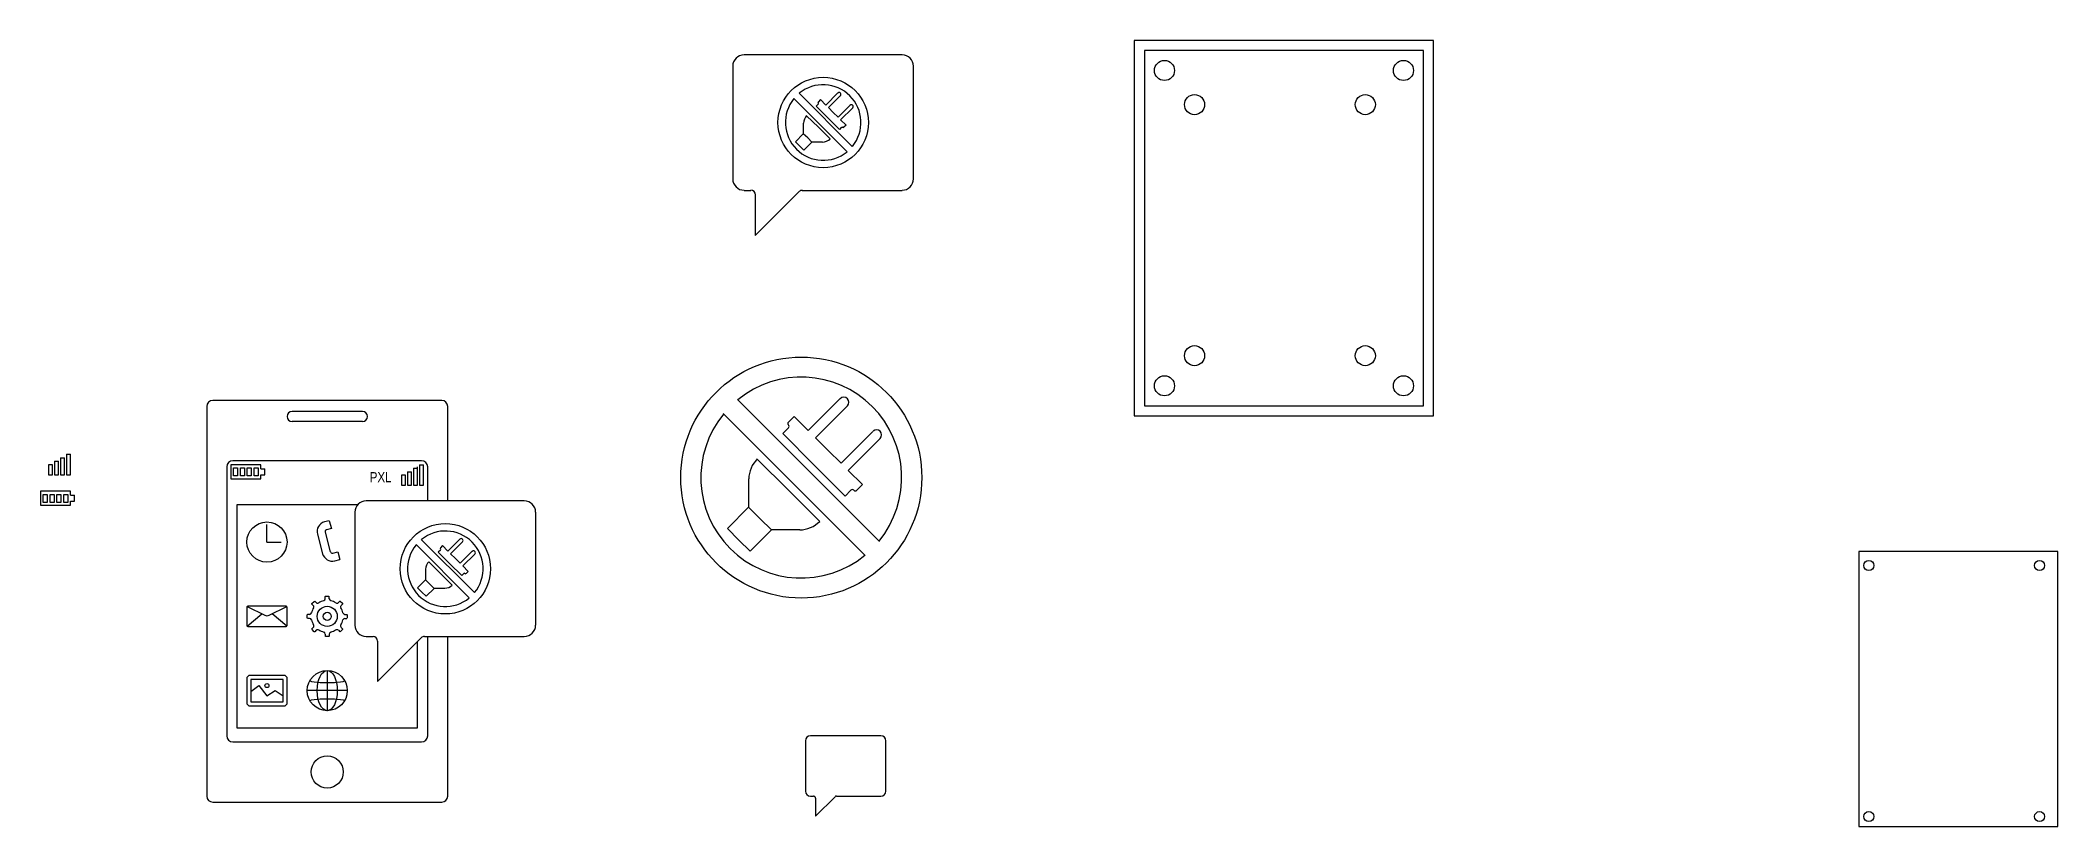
# Model space of a CAD drawing. Header units: millimetres. Extents: x 17 to 2298, y 88 to 808.
# Drawn here: x 17 to 1021, y 88 to 479 of the extents above; entities that cross this region are included whole.
import ezdxf
from ezdxf.enums import TextEntityAlignment as Align

# ---------------------------------------------------------------- set-up
doc = ezdxf.new("R2010")
doc.units = ezdxf.units.MM
doc.header["$LTSCALE"] = 0.5
doc.layers.get('0').update_dxf_attribs({"color": 250})
doc.styles.add('A3NCAD Technic', font='technic_.ttf')

msp = doc.modelspace()

# ---------------------------------------------------------------- texts
at = {"linetype": 'Continuous', "style": 'A3NCAD Technic'}
msp.add_text('PXL', height=5, dxfattribs=at).set_placement((192, 257.8), align=Align.BOTTOM_RIGHT)

# ---------------------------------------------------------------- blocks, each defined once
blk = doc.blocks.new('*U34')
at = {"linetype": 'Continuous'}
for p, q in [((-1, 0.9), (-0.8, 1.1)), ((-1, -0.1), (-1, 0.9)), ((-0.8, 1.1), (0.7, 1.1)), ((0.7, 1.1), (1, 0.9)), ((1, -0.1), (1, 0.9))]:
    blk.add_line(p, q, dxfattribs=at)
for centre, start, end in [((-2, -0.1), 282.8396, 0), ((2, -0.1), 180, 257.1604)]:
    blk.add_arc(centre, 1, start, end, dxfattribs=at)
blk = doc.blocks.new('*U35')
at = {"color": 0, "linetype": 'ByBlock', "lineweight": -2, "transparency": 16777216}
blk.add_blockref('*U34', (41.5, 190.5), dxfattribs=at)
for p, rotation in [((32.6, 181.6), 90), ((35.2, 187.8), 45.00000000000001), ((47.8, 187.8), 315), ((50.4, 181.6), 270), ((35.2, 175.3), 135), ((41.5, 172.7), 180), ((47.8, 175.3), 225.0000000000001)]:
    blk.add_blockref('*U34', p, dxfattribs=dict(at, rotation=rotation))

# ---------------------------------------------------------------- linework, layer by layer
at = {"linetype": 'Continuous'}
for p, q in [((446.2, 472.1), (367.5, 472.1)), ((361.9, 466.5), (361.9, 410.3)), ((451.9, 410.3), (451.9, 466.5)), ((421.4, 426.5), (394.9, 453)), ((414.2, 453.1), (408.2, 447.1)), ((418.8, 423.8), (392.3, 450.3)), ((404.5, 447.7), (403.4, 446.6)), ((403.4, 446.6), (409.2, 440.8)), ((405.5, 449.8), (404.5, 448.7)), ((404.5, 448.2), (404.5, 448.2)), ((408.2, 447.1), (405.5, 449.8)), ((415.5, 451.8), (409.5, 445.8)), ((411.9, 443.4), (409.5, 445.8)), ((411.9, 443.4), (414.3, 441)), ((420.3, 447), (414.3, 441)), ((421.6, 445.7), (415.6, 439.7)), ((397, 432.8), (393.1, 428.8)), ((397, 438.1), (397, 432.8)), ((399.2, 430.7), (397, 432.8)), ((398.6, 441.8), (404.5, 436)), ((410.3, 430.2), (404.5, 436)), ((415.1, 434.9), (409.2, 440.8)), ((416.1, 436), (415.1, 434.9)), ((415.6, 439.7), (418.3, 437.1)), ((416.7, 436), (416.7, 436)), ((418.3, 437.1), (417.2, 436)), ((395.2, 426.7), (393.1, 428.8)), ((395.2, 426.7), (397.3, 424.6)), ((401.3, 428.6), (397.3, 424.6)), ((399.2, 430.7), (401.3, 428.6)), ((406.6, 428.6), (401.3, 428.6)), ((367.5, 404.6), (370.9, 404.6)), ((373.1, 382.1), (395, 404)), ((373.1, 402.4), (373.1, 382.1)), ((396.5, 404.6), (446.2, 404.6)), ((100, 297), (100, 103)), ((217, 300), (103, 300)), ((177.5, 294.5), (142.5, 294.5)), ((220, 250), (220, 297)), ((427.8, 222.8), (357.1, 293.5)), ((434.9, 229.8), (364.2, 300.5)), ((392.4, 292), (389.6, 289.2)), ((399.5, 285), (392.4, 292)), ((415.4, 300.9), (399.5, 285)), ((419, 297.4), (403.1, 281.4)), ((177.5, 289.5), (142.5, 289.5)), ((389.6, 286.4), (386.8, 283.6)), ((386.8, 283.6), (402.3, 268)), ((389.6, 287.8), (389.6, 287.8)), ((409.4, 275.1), (403.1, 281.4)), ((431.7, 284.6), (415.8, 268.7)), ((27.2, 271.5), (27.2, 263)), ((27.2, 271.5), (29.2, 271.5)), ((29.2, 263), (29.2, 271.5)), ((30.2, 273.2), (30.2, 263)), ((30.2, 273.2), (32.2, 273.2)), ((32.2, 263), (32.2, 273.2)), ((409.4, 275.1), (415.8, 268.7)), ((435.2, 281.1), (419.3, 265.2)), ((24.2, 269.7), (24.2, 263)), ((24.2, 269.7), (26.2, 269.7)), ((24.2, 263), (26.2, 263)), ((26.2, 263), (26.2, 269.7)), ((27.2, 263), (29.2, 263)), ((30.2, 263), (32.2, 263)), ((110, 267), (110, 133)), ((127, 268), (112, 268)), ((112, 268), (112, 261)), ((127, 268), (112, 268)), ((112, 268), (112, 261)), ((207, 270), (113, 270)), ((127, 266), (127, 268)), ((127, 266), (129, 266)), ((127, 261), (127, 263)), ((127, 263), (129, 263)), ((129, 263), (129, 266)), ((129, 263), (129, 266)), ((200, 264.5), (200, 257.8)), ((200, 264.5), (202, 264.5)), ((202, 257.8), (202, 264.5)), ((203, 266.3), (203, 257.8)), ((203, 266.3), (205, 266.3)), ((205, 257.8), (205, 267)), ((205, 257.8), (205, 266.3)), ((206, 268), (206, 257.8)), ((206, 268), (208, 268)), ((208, 257.8), (208, 268)), ((210, 250), (210, 267)), ((374.1, 270.8), (389.6, 255.3)), ((417.9, 252.4), (402.3, 268)), ((419.3, 265.2), (426.4, 258.1)), ((32.2, 254.8), (17.2, 254.8)), ((17.2, 254.8), (17.2, 247.8)), ((32.2, 254.8), (17.2, 254.8)), ((17.2, 254.8), (17.2, 247.8)), ((32.2, 252.8), (32.2, 254.8)), ((32.2, 252.8), (34.2, 252.8)), ((34.2, 249.8), (34.2, 252.8)), ((34.2, 249.8), (34.2, 252.8)), ((112, 261), (127, 261)), ((112, 261), (127, 261)), ((200, 257.8), (202, 257.8)), ((203, 257.8), (205, 257.8)), ((206, 257.8), (208, 257.8)), ((369.8, 260.9), (369.8, 246.8)), ((405.2, 239.7), (389.6, 255.3)), ((420.7, 255.3), (417.9, 252.4)), ((422.1, 255.3), (422.1, 255.3)), ((426.4, 258.1), (423.6, 255.3)), ((17.2, 247.8), (32.2, 247.8)), ((17.2, 247.8), (32.2, 247.8)), ((32.2, 247.8), (32.2, 249.8)), ((32.2, 249.8), (34.2, 249.8)), ((115, 248), (115, 137)), ((175.1, 248), (115, 248)), ((173.8, 244.4), (173.8, 188.1)), ((258.1, 250), (179.4, 250)), ((263.8, 188.1), (263.8, 244.4)), ((369.8, 246.8), (359.2, 236.2)), ((375.5, 241.1), (369.8, 246.8)), ((375.5, 241.1), (381.1, 235.5)), ((130, 229.5), (130, 238.2)), ((155.1, 233.4), (157.7, 223.7)), ((161, 240.1), (158.6, 239.5)), ((158.9, 234.4), (161.5, 224.7)), ((162.1, 236.3), (159.7, 235.6)), ((161, 240.1), (162.1, 236.3)), ((364.9, 230.5), (359.2, 236.2)), ((381.1, 235.5), (370.5, 224.9)), ((395.3, 235.5), (381.1, 235.5)), ((130, 229.5), (137, 229.5)), ((162.8, 224), (165.2, 224.7)), ((165.2, 224.7), (166.2, 220.8)), ((230.7, 201.7), (204.2, 228.2)), ((233.3, 204.3), (206.8, 230.8)), ((216.4, 225.5), (215.3, 224.5)), ((215.3, 224.5), (221.1, 218.6)), ((217.4, 227.7), (216.4, 226.6)), ((216.4, 226.1), (216.4, 226.1)), ((220.1, 225), (217.4, 227.7)), ((226, 231), (220.1, 225)), ((227.4, 229.6), (221.4, 223.7)), ((223.8, 221.3), (221.4, 223.7)), ((223.8, 221.3), (226.2, 218.9)), ((232.1, 224.9), (226.2, 218.9)), ((233.5, 223.5), (227.5, 217.6)), ((364.9, 230.5), (370.5, 224.9)), ((163.8, 220.2), (166.2, 220.8)), ((208.9, 216), (208.9, 210.7)), ((210.5, 219.7), (216.4, 213.9)), ((222.2, 208), (216.4, 213.9)), ((227, 212.8), (221.1, 218.6)), ((228, 213.9), (227, 212.8)), ((227.5, 217.6), (230.2, 214.9)), ((228.6, 213.9), (228.6, 213.9)), ((230.2, 214.9), (229.1, 213.9)), ((208.9, 210.7), (205, 206.7)), ((207.1, 204.6), (205, 206.7)), ((207.1, 204.6), (209.2, 202.5)), ((211.1, 208.6), (208.9, 210.7)), ((213.2, 206.4), (209.2, 202.5)), ((211.1, 208.6), (213.2, 206.4)), ((218.5, 206.4), (213.2, 206.4)), ((120.2, 197.4), (128.9, 193.1)), ((120.2, 187.6), (127.5, 193.8)), ((130, 192.5), (130, 192.5)), ((131.1, 193.1), (139.8, 197.4)), ((139.8, 187.6), (132.5, 193.8)), ((179.4, 182.5), (182.8, 182.5)), ((185, 160), (206.8, 181.8)), ((208.4, 182.5), (258.1, 182.5)), ((210, 133), (210, 182.5)), ((220, 103), (220, 182.5)), ((185, 180.2), (185, 160)), ((205, 137), (205, 180)), ((138, 161), (122, 161)), ((122, 161), (122, 150)), ((138, 150), (138, 161)), ((160, 165.5), (160, 145.5)), ((122, 155), (126, 158)), ((126, 158), (126, 158)), ((126, 158), (130, 153)), ((130, 153), (134, 155.5)), ((134, 155.5), (138, 153)), ((170, 155.5), (150, 155.5)), ((122, 150), (138, 150)), ((115, 137), (205, 137)), ((435.6, 133), (400.6, 133)), ((113, 130), (207, 130)), ((398.1, 130.5), (398.1, 105.5)), ((438.1, 105.5), (438.1, 130.5)), ((400.6, 103), (402.1, 103)), ((403.1, 93), (412.8, 102.7)), ((403.1, 102), (403.1, 93)), ((413.5, 103), (435.6, 103)), ((103, 100), (217, 100))]:
    msp.add_line(p, q, dxfattribs=at)
at = {"color": 7, "linetype": 'Continuous'}
for points in [[(710.8, 292.3), (710.8, 479.3), (561.8, 479.3), (561.8, 292.3)], [(705.8, 297.3), (705.8, 474.3), (566.8, 474.3), (566.8, 297.3)]]:
    msp.add_lwpolyline(points, close=True, dxfattribs=at)
at = {"linetype": 'Continuous'}
for points in [[(21.2, 263), (23.2, 263), (23.2, 268), (21.2, 268)], [(113.4, 262.4), (113.4, 266.4), (115.4, 266.4), (115.4, 262.4)], [(116.8, 262.4), (116.8, 266.4), (118.8, 266.4), (118.8, 262.4)], [(120.2, 262.4), (120.2, 266.4), (122.2, 266.4), (122.2, 262.4)], [(123.6, 262.4), (123.6, 266.4), (125.6, 266.4), (125.6, 262.4)], [(197, 257.8), (199, 257.8), (199, 262.8), (197, 262.8)], [(18.6, 249.2), (18.6, 253.2), (20.6, 253.2), (20.6, 249.2)], [(22, 249.2), (22, 253.2), (24, 253.2), (24, 249.2)], [(25.4, 249.2), (25.4, 253.2), (27.4, 253.2), (27.4, 249.2)], [(28.8, 249.2), (28.8, 253.2), (30.8, 253.2), (30.8, 249.2)], [(121, 148), (139, 148), (140, 149), (140, 162), (139, 163), (121, 163), (120, 162), (120, 149)]]:
    msp.add_lwpolyline(points, close=True, dxfattribs=at)
at = {"color": 3, "linetype": 'Continuous'}
msp.add_lwpolyline([(1021.5, 87.8), (1021.5, 224.8), (922.5, 224.8), (922.5, 87.8)], close=True, dxfattribs=at)
at = {"linetype": 'Continuous'}
msp.add_lwpolyline([(120.5, 187.5), (139.5, 187.5, 0.414214), (140, 188), (140, 197, 0.414214), (139.5, 197.5), (120.5, 197.5, 0.414214), (120, 197), (120, 188, 0.414214)], format="xyb", close=True, dxfattribs=at)
at = {"color": 18, "linetype": 'Continuous', "true_color": 0x000000}
for centre in [(576.8, 464.3), (695.8, 464.3), (576.8, 307.3), (695.8, 307.3)]:
    msp.add_circle(centre, 5, dxfattribs=at)
at = {"linetype": 'Continuous'}
for centre, radius in [((406.9, 438.4), 22.5), ((591.8, 447.3), 5), ((676.8, 447.3), 5), ((396, 261.6), 60), ((591.8, 322.3), 5), ((676.8, 322.3), 5), ((130, 229.5), 10), ((218.8, 216.2), 22.5), ((160, 192.5), 5), ((160, 192.5), 2), ((160, 155.5), 10), ((130, 158), 1), ((160, 115), 8)]:
    msp.add_circle(centre, radius, dxfattribs=at)
at = {"color": 3, "linetype": 'Continuous'}
for centre in [(927.5, 217.8), (1012.5, 217.8), (927.5, 92.8), (1012.5, 92.8)]:
    msp.add_circle(centre, 2.5, dxfattribs=at)
at = {"linetype": 'Continuous'}
for centre, radius, start, end in [((367.5, 466.5), 5.62, 90, 180), ((446.2, 466.5), 5.62, 0, 90), ((406.9, 438.4), 18.8, 320.7392, 129.2608), ((414.8, 452.4), 0.938, 315, 135), ((406.9, 438.4), 18.8, 140.7392, 309.2608), ((404.7, 448.5), 0.375, 135, 225), ((404.2, 447.9), 0.375, 315, 45), ((420.9, 446.3), 0.938, 315, 135), ((402.7, 437.9), 5.62, 135.7619, 177.8409), ((416.4, 435.7), 0.375, 45, 135), ((416.9, 436.3), 0.375, 225, 315), ((406.4, 434.2), 5.62, 272.1591, 314.2381), ((367.5, 410.3), 5.62, 180, 270), ((370.9, 402.4), 2.25, 0, 90), ((396.5, 402.4), 2.25, 90, 135), ((446.2, 410.3), 5.62, 270, 0), ((396, 261.6), 50, 320.7392, 129.2608), ((417.2, 299.1), 2.5, 315, 135), ((103, 297), 3, 90, 180), ((142.5, 292), 2.5, 90, 270), ((177.5, 292), 2.5, 270, 90), ((217, 297), 3, 0, 90), ((396, 261.6), 50, 140.7392, 309.2608), ((390.3, 288.5), 1, 135, 225), ((388.9, 287.1), 1, 315, 45), ((433.5, 282.9), 2.5, 315, 135), ((113, 267), 3, 90, 180), ((207, 267), 3, 0, 90), ((384.8, 260.4), 15, 135.7619, 177.8409), ((421.4, 254.6), 1, 45, 135), ((422.9, 256), 1, 225, 315), ((179.4, 244.4), 5.62, 90, 180), ((258.1, 244.4), 5.62, 0, 90), ((159.9, 234.7), 5, 105, 195), ((159.9, 234.7), 1, 105, 195), ((218.8, 216.2), 18.8, 320.7392, 129.2608), ((226.7, 230.3), 0.938, 315, 135), ((394.7, 250.5), 15, 272.1591, 314.2381), ((162.5, 225), 5, 195, 285), ((162.5, 225), 1, 195, 285), ((218.8, 216.2), 18.8, 140.7392, 309.2608), ((216.6, 226.3), 0.375, 135, 225), ((216.1, 225.8), 0.375, 315, 45), ((232.8, 224.2), 0.938, 315, 135), ((214.6, 215.8), 5.62, 135.7619, 177.8409), ((228.3, 213.6), 0.375, 45, 135), ((228.8, 214.1), 0.375, 225, 315), ((218.3, 212.1), 5.62, 272.1591, 314.2381), ((130, 195.3), 2.5, 243.4349, 296.5651), ((160, 192.5), 8, 147.8396, 167.1604), ((160, 192.5), 8, 102.8396, 122.1604), ((160, 192.5), 8, 57.8396, 77.1604), ((160, 192.5), 8, 12.8396, 32.1604), ((160, 192.5), 8, 192.8396, 212.1604), ((160, 192.5), 8, 237.8396, 257.1604), ((160, 192.5), 8, 282.8396, 302.1604), ((160, 192.5), 8, 327.8396, 347.1604), ((179.4, 188.1), 5.62, 180, 270), ((182.8, 180.2), 2.25, 0, 90), ((208.4, 180.2), 2.25, 90, 135), ((258.1, 188.1), 5.62, 270, 0), ((113, 133), 3, 180, 270), ((207, 133), 3, 270, 0), ((400.6, 130.5), 2.5, 90, 180), ((435.6, 130.5), 2.5, 0, 90), ((103, 103), 3, 180, 270), ((217, 103), 3, 270, 0), ((400.6, 105.5), 2.5, 180, 270), ((402.1, 102), 1, 0, 90), ((413.5, 102), 1, 90, 135), ((435.6, 105.5), 2.5, 270, 0)]:
    msp.add_arc(centre, radius, start, end, dxfattribs=at)
msp.add_ellipse((160, 155.5), major_axis=(0, 10), ratio=0.5, dxfattribs=at)
msp.add_ellipse((160, 160.5), major_axis=(-8.66, 0), ratio=0.11547, start_param=6.147635, end_param=9.560328, dxfattribs=at)
at = {"linetype": 'Continuous', "extrusion": (0, 0, -1)}
msp.add_ellipse((160, 150.5), major_axis=(-8.66, 0), ratio=0.11547, start_param=6.147635, end_param=9.560328, dxfattribs=at)

# ---------------------------------------------------------------- block references
at = {"linetype": 'Continuous'}
msp.add_blockref('*U35', (118.5, 10.9), dxfattribs=at)

msp.set_redraw_order([(e.dxf.handle, doc.entitydb.next_handle()) for e in msp.query("TEXT MTEXT ATTDEF DIMENSION ARC_DIMENSION")])  # texts and dimensions are drawn at this point

doc.saveas('drawing.dxf')
